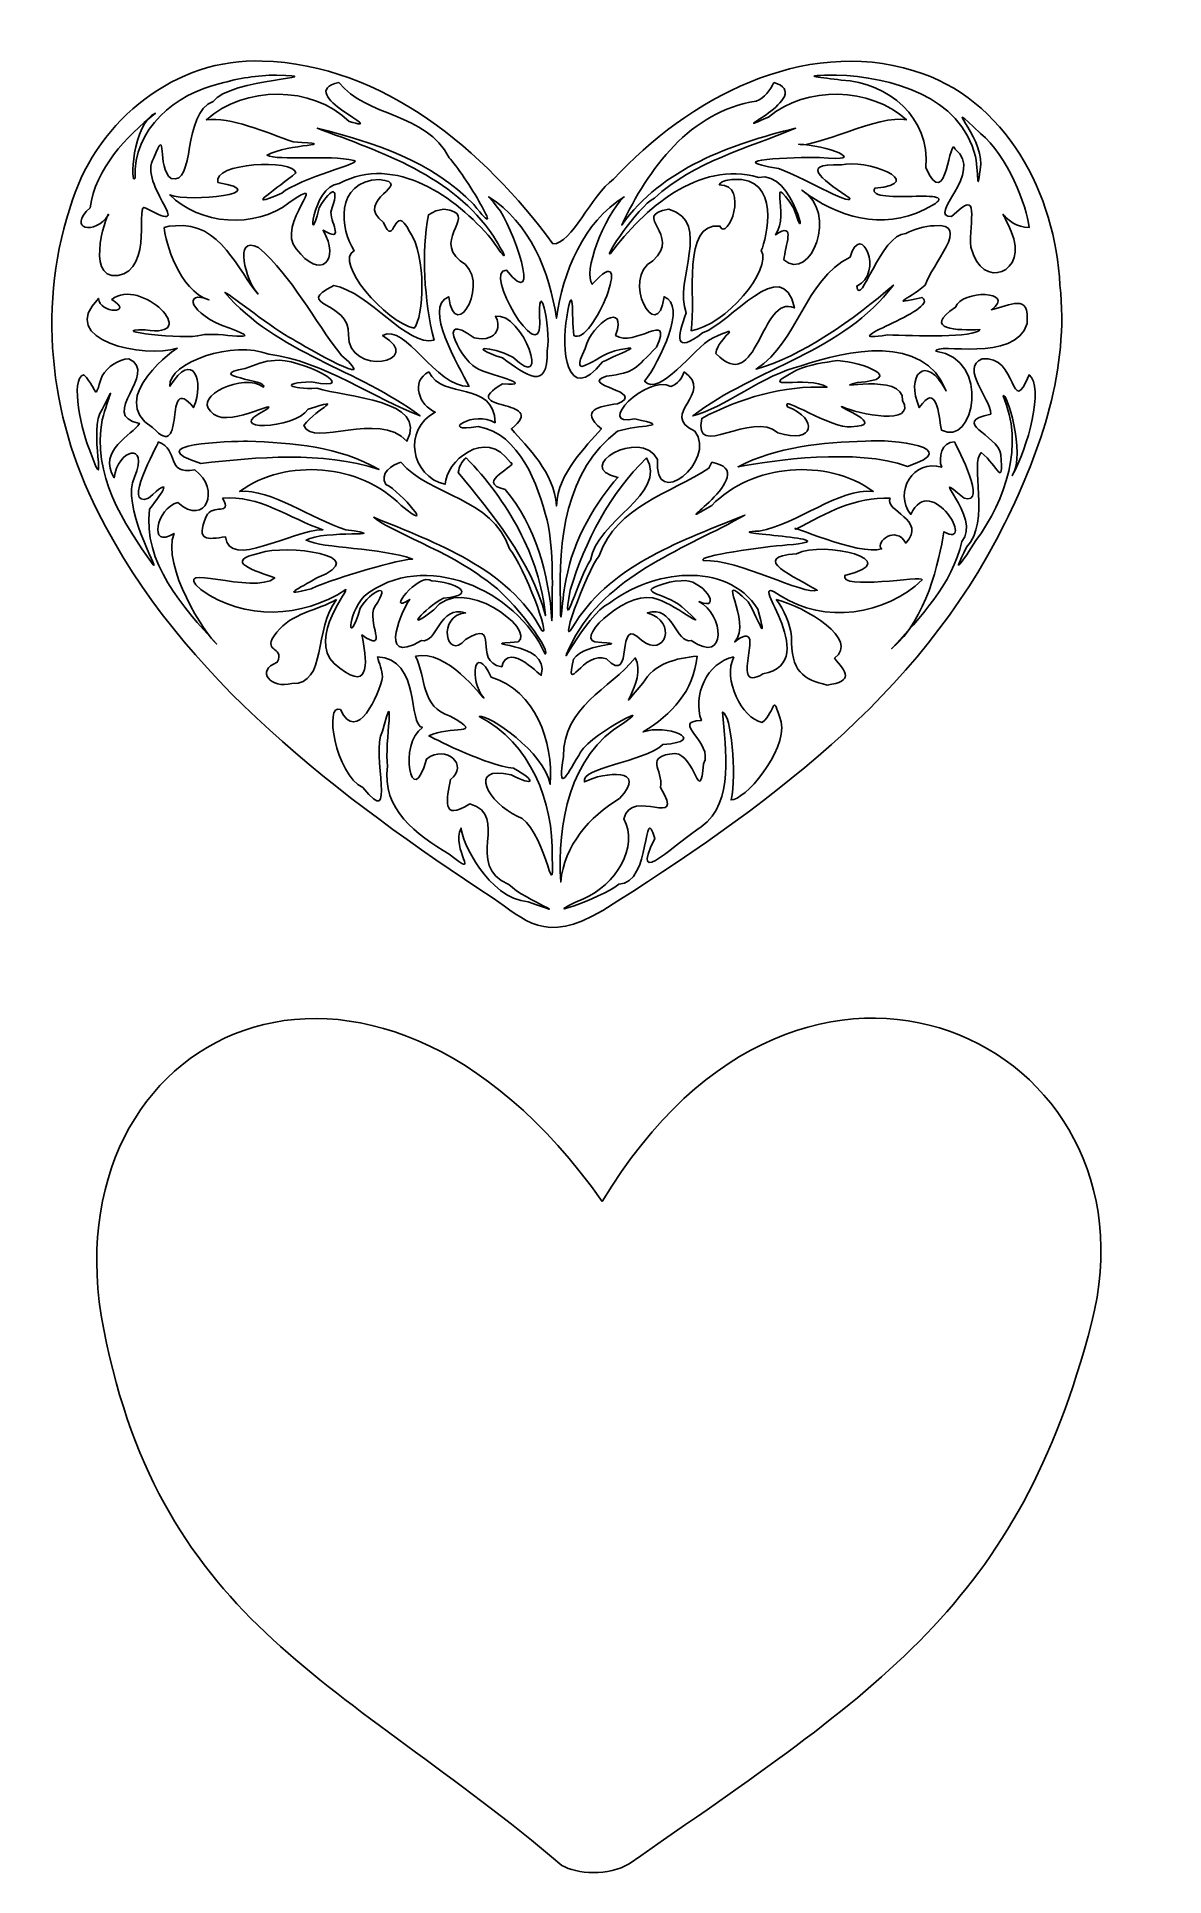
# Model space of a CAD drawing. Header units: centimetres. Extents: x -7.3 to 7.8, y -11.1 to 13.5.
import ezdxf

# ---------------------------------------------------------------- set-up
doc = ezdxf.new("R2010")
doc.units = ezdxf.units.CM
doc.header["$MEASUREMENT"] = 0
doc.layers.add('Layer 1', color=7, linetype='Continuous')

msp = doc.modelspace()

# ---------------------------------------------------------------- linework, layer by layer
at = {"layer": 'Layer 1', "color": 1}
for points, knots in [([(-4.28467, 13.19799), (-5.43751, 13.24821), (-6.48268, 12.41266), (-6.82799, 11.33579), (-6.82799, 11.33579), (-7.30831, 9.97443), (-7.14768, 8.44084), (-6.49268, 7.16488), (-6.49268, 7.16488), (-5.37911, 4.91555), (-3.23231, 3.31889), (-1.1876, 1.972), (-1.1876, 1.972), (-0.76915, 1.6971), (-0.50528, 1.34056), (0.28165, 1.81014), (0.28165, 1.81014), (2.4242, 3.15911), (4.51791, 4.66219), (5.67195, 7.00061), (5.67195, 7.00061), (6.16018, 7.9883), (6.53451, 9.07476), (6.41115, 10.19268), (6.41115, 10.19268), (6.35326, 11.40764), (5.6848, 12.70223), (4.45096, 13.06944), (4.45096, 13.06944), (2.96094, 13.524), (1.42016, 12.69174), (0.4252, 11.61482), (0.4252, 11.61482), (0.12364, 11.39902), (-0.13905, 10.74248), (-0.38665, 10.74716), (-0.38665, 10.74716), (-1.30973, 11.99724), (-2.65436, 13.15434), (-4.28467, 13.19799)], [0, 0, 0, 0, 0.09090909, 0.09090909, 0.09090909, 0.09090909, 0.18181818, 0.18181818, 0.18181818, 0.18181818, 0.27272727, 0.27272727, 0.27272727, 0.27272727, 0.36363636, 0.36363636, 0.36363636, 0.36363636, 0.45454545, 0.45454545, 0.45454545, 0.45454545, 0.54545455, 0.54545455, 0.54545455, 0.54545455, 0.63636364, 0.63636364, 0.63636364, 0.63636364, 0.72727273, 0.72727273, 0.72727273, 0.72727273, 0.81818182, 0.81818182, 0.81818182, 0.81818182, 1, 1, 1, 1]), ([(-4.09533, 13.0103), (-3.27576, 12.98838), (-4.73227, 12.96108), (-4.94284, 12.65789), (-4.94284, 12.65789), (-5.36826, 12.49778), (-5.17321, 11.52396), (-5.50643, 11.62466), (-5.50643, 11.62466), (-5.70765, 11.76829), (-5.55094, 12.3631), (-5.7396, 11.90153), (-5.7396, 11.90153), (-5.96585, 11.53594), (-5.12561, 10.84179), (-5.84797, 11.22592), (-5.84797, 11.22592), (-5.99822, 11.34526), (-5.73191, 10.39934), (-6.22326, 10.32172), (-6.22326, 10.32172), (-6.69385, 10.27174), (-6.33392, 11.253), (-6.34635, 11.13516), (-6.34635, 11.13516), (-6.53032, 10.85453), (-6.91085, 10.94616), (-6.59465, 11.23015), (-6.59465, 11.23015), (-6.51656, 11.75949), (-6.11965, 12.17753), (-5.71755, 12.49933), (-5.71755, 12.49933), (-6.02678, 12.36736), (-6.06066, 11.50102), (-5.99078, 11.62749), (-5.99078, 11.62749), (-6.02291, 12.28673), (-5.44505, 12.76318), (-4.84782, 12.89641), (-4.84782, 12.89641), (-4.60398, 12.96946), (-4.34985, 13.00776), (-4.09533, 13.0103)], [0, 0, 0, 0, 0.08333333, 0.08333333, 0.08333333, 0.08333333, 0.16666667, 0.16666667, 0.16666667, 0.16666667, 0.25, 0.25, 0.25, 0.25, 0.33333333, 0.33333333, 0.33333333, 0.33333333, 0.41666667, 0.41666667, 0.41666667, 0.41666667, 0.5, 0.5, 0.5, 0.5, 0.58333333, 0.58333333, 0.58333333, 0.58333333, 0.66666667, 0.66666667, 0.66666667, 0.66666667, 0.75, 0.75, 0.75, 0.75, 0.83333333, 0.83333333, 0.83333333, 0.83333333, 1, 1, 1, 1]), ([(-3.25776, 12.91274), (-2.89259, 12.44094), (-2.08385, 12.51278), (-1.77929, 11.9021), (-1.77929, 11.9021), (-1.58371, 11.7049), (-0.95839, 10.64986), (-1.44853, 11.27313), (-1.44853, 11.27313), (-2.0011, 11.85549), (-2.79244, 12.10318), (-3.54797, 12.29841), (-3.54797, 12.29841), (-2.68199, 11.9727), (-1.7259, 11.66195), (-1.18509, 10.84993), (-1.18509, 10.84993), (-0.99559, 10.54742), (-0.9834, 10.47452), (-1.21029, 10.81076), (-1.21029, 10.81076), (-1.69462, 11.37465), (-2.49253, 11.95683), (-3.25527, 11.55757), (-3.25527, 11.55757), (-3.63064, 11.52207), (-3.68101, 10.57394), (-3.52204, 11.23025), (-3.52204, 11.23025), (-3.34546, 11.53065), (-3.23771, 11.52001), (-3.36733, 11.17339), (-3.36733, 11.17339), (-3.35533, 10.99548), (-3.18032, 10.76937), (-3.47025, 10.92919), (-3.47025, 10.92919), (-3.22802, 10.525), (-3.51018, 10.2508), (-3.82918, 10.68075), (-3.82918, 10.68075), (-4.12125, 10.99577), (-3.32338, 11.72005), (-3.92705, 11.29796), (-3.92705, 11.29796), (-4.38009, 10.94809), (-5.12879, 11.00071), (-5.52491, 11.40461), (-5.52491, 11.40461), (-5.25495, 11.29694), (-4.0948, 11.42949), (-4.88041, 11.57129), (-4.88041, 11.57129), (-4.96186, 11.83283), (-3.86282, 11.89284), (-3.83373, 11.69845), (-3.83373, 11.69845), (-4.04946, 11.50963), (-4.59558, 11.17427), (-4.02308, 11.42803), (-4.02308, 11.42803), (-3.78685, 11.62622), (-2.8949, 11.8478), (-3.05643, 11.86324), (-3.05643, 11.86324), (-3.38888, 11.94894), (-4.07038, 11.8558), (-4.2202, 11.93716), (-4.2202, 11.93716), (-3.94847, 12.0914), (-3.1735, 12.0737), (-3.86876, 12.11488), (-3.86876, 12.11488), (-4.23458, 12.24118), (-4.71991, 12.45634), (-5.03431, 12.41141), (-5.03431, 12.41141), (-4.52607, 12.86507), (-3.61521, 12.87919), (-3.12133, 12.38605), (-3.12133, 12.38605), (-2.52747, 12.22465), (-3.89408, 12.76406), (-3.25776, 12.91274)], [0, 0, 0, 0, 0.04545455, 0.04545455, 0.04545455, 0.04545455, 0.09090909, 0.09090909, 0.09090909, 0.09090909, 0.13636364, 0.13636364, 0.13636364, 0.13636364, 0.18181818, 0.18181818, 0.18181818, 0.18181818, 0.22727273, 0.22727273, 0.22727273, 0.22727273, 0.27272727, 0.27272727, 0.27272727, 0.27272727, 0.31818182, 0.31818182, 0.31818182, 0.31818182, 0.36363636, 0.36363636, 0.36363636, 0.36363636, 0.40909091, 0.40909091, 0.40909091, 0.40909091, 0.45454545, 0.45454545, 0.45454545, 0.45454545, 0.5, 0.5, 0.5, 0.5, 0.54545455, 0.54545455, 0.54545455, 0.54545455, 0.59090909, 0.59090909, 0.59090909, 0.59090909, 0.63636364, 0.63636364, 0.63636364, 0.63636364, 0.68181818, 0.68181818, 0.68181818, 0.68181818, 0.72727273, 0.72727273, 0.72727273, 0.72727273, 0.77272727, 0.77272727, 0.77272727, 0.77272727, 0.81818182, 0.81818182, 0.81818182, 0.81818182, 0.86363636, 0.86363636, 0.86363636, 0.86363636, 0.90909091, 0.90909091, 0.90909091, 0.90909091, 1, 1, 1, 1]), ([(2.57548, 12.91274), (3.16168, 12.73929), (1.81967, 12.14766), (2.50113, 12.44751), (2.50113, 12.44751), (3.01126, 12.8716), (3.86325, 12.84983), (4.35204, 12.41142), (4.35204, 12.41142), (3.99367, 12.48701), (3.10064, 12.01956), (2.90632, 12.08215), (2.90632, 12.08215), (3.25235, 12.08164), (3.91686, 11.83161), (3.1882, 11.90694), (3.1882, 11.90694), (2.85275, 11.90529), (1.81842, 11.88799), (2.63681, 11.75685), (2.63681, 11.75685), (2.91312, 11.67005), (3.60381, 11.25331), (3.59569, 11.35787), (3.59569, 11.35787), (3.3067, 11.55507), (2.85331, 11.83967), (3.48041, 11.80489), (3.48041, 11.80489), (3.78613, 11.90083), (4.66686, 11.56383), (3.92829, 11.49277), (3.92829, 11.49277), (3.79613, 11.23962), (5.31179, 11.55444), (4.59373, 11.2071), (4.59373, 11.2071), (4.03187, 10.92702), (3.42136, 11.10471), (2.95086, 11.46745), (2.95086, 11.46745), (3.44814, 11.17362), (3.06698, 10.22365), (2.71058, 10.53279), (2.71058, 10.53279), (2.71988, 10.70903), (2.88284, 11.06296), (2.59615, 10.86966), (2.59615, 10.86966), (2.80193, 11.14988), (2.46927, 11.77079), (2.83935, 11.23025), (2.83935, 11.23025), (3.06307, 10.53862), (2.84504, 11.75268), (2.36949, 11.63882), (2.36949, 11.63882), (1.55981, 11.86902), (0.8355, 11.21626), (0.38572, 10.6198), (0.38572, 10.6198), (0.28378, 10.53676), (0.74373, 11.24065), (0.9731, 11.36183), (0.9731, 11.36183), (1.50464, 11.85157), (2.21755, 12.02719), (2.86569, 12.29841), (2.86569, 12.29841), (1.99743, 12.08145), (1.0751, 11.7621), (0.53488, 10.99947), (0.53488, 10.99947), (0.889, 11.75296), (1.45409, 12.52659), (2.33653, 12.66138), (2.33653, 12.66138), (2.45175, 12.70249), (2.52605, 12.80656), (2.57548, 12.91274)], [0, 0, 0, 0, 0.04761905, 0.04761905, 0.04761905, 0.04761905, 0.0952381, 0.0952381, 0.0952381, 0.0952381, 0.14285714, 0.14285714, 0.14285714, 0.14285714, 0.19047619, 0.19047619, 0.19047619, 0.19047619, 0.23809524, 0.23809524, 0.23809524, 0.23809524, 0.28571429, 0.28571429, 0.28571429, 0.28571429, 0.33333333, 0.33333333, 0.33333333, 0.33333333, 0.38095238, 0.38095238, 0.38095238, 0.38095238, 0.42857143, 0.42857143, 0.42857143, 0.42857143, 0.47619048, 0.47619048, 0.47619048, 0.47619048, 0.52380952, 0.52380952, 0.52380952, 0.52380952, 0.57142857, 0.57142857, 0.57142857, 0.57142857, 0.61904762, 0.61904762, 0.61904762, 0.61904762, 0.66666667, 0.66666667, 0.66666667, 0.66666667, 0.71428571, 0.71428571, 0.71428571, 0.71428571, 0.76190476, 0.76190476, 0.76190476, 0.76190476, 0.80952381, 0.80952381, 0.80952381, 0.80952381, 0.85714286, 0.85714286, 0.85714286, 0.85714286, 0.9047619, 0.9047619, 0.9047619, 0.9047619, 1, 1, 1, 1]), ([(3.41305, 13.0103), (4.14577, 12.98542), (5.08036, 12.72676), (5.27919, 11.91887), (5.27919, 11.91887), (5.32662, 11.64962), (5.29236, 11.37429), (5.34889, 11.81492), (5.34889, 11.81492), (5.37905, 12.18336), (4.77659, 12.76667), (5.34515, 12.22893), (5.34515, 12.22893), (5.70551, 11.9333), (5.96743, 11.25321), (5.99905, 10.96881), (5.99905, 10.96881), (5.65448, 10.96215), (5.53928, 11.40369), (5.7586, 10.91529), (5.7586, 10.91529), (6.00056, 10.35887), (5.35733, 10.10568), (5.21801, 10.70181), (5.21801, 10.70181), (5.18078, 11.04422), (5.36501, 11.52175), (4.9588, 11.11205), (4.9588, 11.11205), (4.607, 11.11435), (5.40952, 11.70105), (5.00392, 12.01667), (5.00392, 12.01667), (4.92904, 12.2442), (4.88985, 11.12467), (4.61456, 11.77144), (4.61456, 11.77144), (4.67285, 12.43252), (4.11765, 12.91477), (3.47774, 12.94329), (3.47774, 12.94329), (3.22714, 12.97867), (2.88947, 13.0006), (3.32498, 13.00989), (3.32498, 13.00989), (3.32498, 13.00989), (3.41305, 13.0103), (3.41305, 13.0103)], [0, 0, 0, 0, 0.07692308, 0.07692308, 0.07692308, 0.07692308, 0.15384615, 0.15384615, 0.15384615, 0.15384615, 0.23076923, 0.23076923, 0.23076923, 0.23076923, 0.30769231, 0.30769231, 0.30769231, 0.30769231, 0.38461538, 0.38461538, 0.38461538, 0.38461538, 0.46153846, 0.46153846, 0.46153846, 0.46153846, 0.53846154, 0.53846154, 0.53846154, 0.53846154, 0.61538462, 0.61538462, 0.61538462, 0.61538462, 0.69230769, 0.69230769, 0.69230769, 0.69230769, 0.76923077, 0.76923077, 0.76923077, 0.76923077, 0.84615385, 0.84615385, 0.84615385, 0.84615385, 1, 1, 1, 1]), ([(-2.71784, 11.61132), (-2.22121, 11.55052), (-3.08125, 11.34451), (-2.65912, 11.03557), (-2.65912, 11.03557), (-2.50997, 10.65317), (-2.52205, 11.34184), (-2.3114, 10.9148), (-2.3114, 10.9148), (-2.07749, 10.57942), (-2.12007, 9.76264), (-2.25036, 9.61481), (-2.25036, 9.61481), (-2.62816, 9.69833), (-3.33588, 10.51005), (-3.05076, 10.65561), (-3.05076, 10.65561), (-3.24532, 10.92847), (-3.3122, 11.591), (-2.71784, 11.61132)], [0, 0, 0, 0, 0.16666667, 0.16666667, 0.16666667, 0.16666667, 0.33333333, 0.33333333, 0.33333333, 0.33333333, 0.5, 0.5, 0.5, 0.5, 0.66666667, 0.66666667, 0.66666667, 0.66666667, 1, 1, 1, 1]), ([(2.03556, 11.61132), (2.67192, 11.65203), (2.48136, 10.8137), (2.40529, 10.65838), (2.40529, 10.65838), (2.56212, 10.40409), (1.91865, 9.64938), (1.46506, 9.58229), (1.46506, 9.58229), (1.53484, 10.01712), (1.33132, 11.03618), (1.85037, 10.98654), (1.85037, 10.98654), (1.95458, 10.75971), (2.25267, 11.54584), (1.84326, 11.53899), (1.84326, 11.53899), (1.87967, 11.60615), (1.97125, 11.60476), (2.03556, 11.61132)], [0, 0, 0, 0, 0.16666667, 0.16666667, 0.16666667, 0.16666667, 0.33333333, 0.33333333, 0.33333333, 0.33333333, 0.5, 0.5, 0.5, 0.5, 0.66666667, 0.66666667, 0.66666667, 0.66666667, 1, 1, 1, 1]), ([(-1.2494, 11.37981), (-0.70313, 11.03415), (-0.42635, 10.37078), (-0.34155, 9.74931), (-0.34155, 9.74931), (-0.2567, 10.37096), (0.02071, 11.03418), (0.56713, 11.37981), (0.56713, 11.37981), (0.29377, 11.11354), (0.01124, 10.35677), (0.13944, 10.20528), (0.13944, 10.20528), (0.74251, 10.87897), (0.13701, 9.35283), (-0.10814, 9.52023), (-0.10814, 9.52023), (-0.13523, 9.78242), (-0.10817, 10.30119), (-0.20314, 9.76488), (-0.20314, 9.76488), (-0.28325, 9.35449), (-0.20317, 8.56025), (0.27818, 9.16354), (0.27818, 9.16354), (0.48769, 9.27485), (0.91462, 9.42067), (0.44231, 9.31095), (0.44231, 9.31095), (0.18923, 9.25076), (-0.19106, 8.85988), (0.0448, 9.34427), (0.0448, 9.34427), (0.13592, 9.70171), (0.61936, 9.98353), (0.45236, 9.52053), (0.45236, 9.52053), (0.69964, 9.34027), (1.22839, 9.87616), (1.00236, 9.36354), (1.00236, 9.36354), (0.70884, 9.07102), (0.72299, 9.02285), (0.33179, 8.97363), (0.33179, 8.97363), (-0.06155, 8.84825), (0.8897, 8.77114), (0.4767, 8.60298), (0.4767, 8.60298), (0.23547, 8.56947), (-0.04001, 8.52228), (0.26171, 8.26751), (0.26171, 8.26751), (0.04962, 8.01318), (-0.31259, 7.69637), (-0.34155, 7.23329), (-0.34155, 7.23329), (-0.37041, 7.69619), (-0.73182, 8.01331), (-0.94399, 8.26751), (-0.94399, 8.26751), (-0.41429, 8.69269), (-1.71754, 8.48742), (-1.06408, 8.86961), (-1.06408, 8.86961), (-0.55555, 8.83365), (-1.31808, 9.02165), (-1.37497, 9.0617), (-1.37497, 9.0617), (-1.59159, 9.13472), (-2.00054, 9.89222), (-1.44351, 9.4873), (-1.44351, 9.4873), (-1.10196, 9.41781), (-1.08854, 9.68016), (-1.15908, 9.77621), (-1.15908, 9.77621), (-0.78661, 9.83655), (-0.40153, 8.71956), (-0.92532, 9.22926), (-0.92532, 9.22926), (-1.22874, 9.38287), (-1.57422, 9.38216), (-1.06534, 9.21905), (-1.06534, 9.21905), (-0.74154, 8.98513), (-0.45648, 8.75558), (-0.46362, 9.31429), (-0.46362, 9.31429), (-0.40797, 9.63724), (-0.59684, 10.40332), (-0.56317, 9.67549), (-0.56317, 9.67549), (-0.55596, 9.09178), (-1.33857, 10.39684), (-1.01171, 10.39532), (-1.01171, 10.39532), (-0.51319, 9.78916), (-0.93457, 11.02025), (-1.1306, 11.23611), (-1.1306, 11.23611), (-1.1306, 11.23611), (-1.18804, 11.31198), (-1.18804, 11.31198), (-1.18804, 11.31198), (-1.18804, 11.31198), (-1.2494, 11.37981), (-1.2494, 11.37981), (-1.2494, 11.37981), (-1.2494, 11.37981), (-1.2494, 11.37981), (-1.2494, 11.37981)], [0, 0, 0, 0, 0.03448276, 0.03448276, 0.03448276, 0.03448276, 0.06896552, 0.06896552, 0.06896552, 0.06896552, 0.10344828, 0.10344828, 0.10344828, 0.10344828, 0.13793103, 0.13793103, 0.13793103, 0.13793103, 0.17241379, 0.17241379, 0.17241379, 0.17241379, 0.20689655, 0.20689655, 0.20689655, 0.20689655, 0.24137931, 0.24137931, 0.24137931, 0.24137931, 0.27586207, 0.27586207, 0.27586207, 0.27586207, 0.31034483, 0.31034483, 0.31034483, 0.31034483, 0.34482759, 0.34482759, 0.34482759, 0.34482759, 0.37931034, 0.37931034, 0.37931034, 0.37931034, 0.4137931, 0.4137931, 0.4137931, 0.4137931, 0.44827586, 0.44827586, 0.44827586, 0.44827586, 0.48275862, 0.48275862, 0.48275862, 0.48275862, 0.51724138, 0.51724138, 0.51724138, 0.51724138, 0.55172414, 0.55172414, 0.55172414, 0.55172414, 0.5862069, 0.5862069, 0.5862069, 0.5862069, 0.62068966, 0.62068966, 0.62068966, 0.62068966, 0.65517241, 0.65517241, 0.65517241, 0.65517241, 0.68965517, 0.68965517, 0.68965517, 0.68965517, 0.72413793, 0.72413793, 0.72413793, 0.72413793, 0.75862069, 0.75862069, 0.75862069, 0.75862069, 0.79310345, 0.79310345, 0.79310345, 0.79310345, 0.82758621, 0.82758621, 0.82758621, 0.82758621, 0.86206897, 0.86206897, 0.86206897, 0.86206897, 0.89655172, 0.89655172, 0.89655172, 0.89655172, 0.93103448, 0.93103448, 0.93103448, 0.93103448, 1, 1, 1, 1]), ([(-1.8505, 11.21196), (-1.35234, 11.15487), (-2.00774, 10.82851), (-1.63276, 10.52011), (-1.63276, 10.52011), (-1.19178, 10.28977), (-1.69913, 9.36371), (-1.78501, 10.03747), (-1.78501, 10.03747), (-2.13766, 9.90257), (-1.64594, 9.1137), (-1.51182, 8.83541), (-1.51182, 8.83541), (-1.97864, 8.82835), (-2.35141, 9.68954), (-2.67249, 9.5182), (-2.67249, 9.5182), (-2.07614, 9.16153), (-3.1415, 8.95502), (-3.12743, 9.5288), (-3.12743, 9.5288), (-3.10252, 9.98685), (-3.89077, 9.90868), (-3.32479, 10.18833), (-3.32479, 10.18833), (-2.84712, 10.10319), (-2.34252, 9.36046), (-1.98177, 9.45668), (-1.98177, 9.45668), (-2.11481, 9.99827), (-2.15401, 10.62676), (-2.05535, 11.13661), (-2.05535, 11.13661), (-2.05535, 11.13661), (-1.9589, 11.19138), (-1.9589, 11.19138), (-1.9589, 11.19138), (-1.9589, 11.19138), (-1.8505, 11.21196), (-1.8505, 11.21196), (-1.8505, 11.21196), (-1.8505, 11.21196), (-1.8505, 11.21196), (-1.8505, 11.21196)], [0, 0, 0, 0, 0.08333333, 0.08333333, 0.08333333, 0.08333333, 0.16666667, 0.16666667, 0.16666667, 0.16666667, 0.25, 0.25, 0.25, 0.25, 0.33333333, 0.33333333, 0.33333333, 0.33333333, 0.41666667, 0.41666667, 0.41666667, 0.41666667, 0.5, 0.5, 0.5, 0.5, 0.58333333, 0.58333333, 0.58333333, 0.58333333, 0.66666667, 0.66666667, 0.66666667, 0.66666667, 0.75, 0.75, 0.75, 0.75, 0.83333333, 0.83333333, 0.83333333, 0.83333333, 1, 1, 1, 1]), ([(1.16823, 11.21196), (1.7573, 11.03395), (1.22599, 10.26507), (1.40078, 9.82118), (1.40078, 9.82118), (1.26829, 9.48893), (1.24336, 9.26307), (1.61959, 9.55455), (1.61959, 9.55455), (1.98381, 9.67215), (2.69547, 10.63802), (2.84999, 9.88905), (2.84999, 9.88905), (2.39274, 10.08817), (2.3632, 8.68267), (1.79812, 9.27853), (1.79812, 9.27853), (1.82204, 9.50332), (2.22345, 9.68838), (1.75013, 9.48457), (1.75013, 9.48457), (1.49479, 9.34051), (1.04006, 8.68967), (0.84081, 8.9043), (0.84081, 8.9043), (1.04438, 9.16516), (1.41874, 9.93719), (1.10268, 10.03747), (1.10268, 10.03747), (1.01694, 9.3637), (0.50956, 10.28976), (0.95049, 10.52011), (0.95049, 10.52011), (1.35493, 10.87437), (0.63841, 11.12721), (1.16823, 11.21196)], [0, 0, 0, 0, 0.1, 0.1, 0.1, 0.1, 0.2, 0.2, 0.2, 0.2, 0.3, 0.3, 0.3, 0.3, 0.4, 0.4, 0.4, 0.4, 0.5, 0.5, 0.5, 0.5, 0.6, 0.6, 0.6, 0.6, 0.7, 0.7, 0.7, 0.7, 0.8, 0.8, 0.8, 0.8, 1, 1, 1, 1]), ([(-5.44884, 10.9912), (-4.85567, 11.05527), (-4.59221, 10.36305), (-4.34176, 10.07339), (-4.34176, 10.07339), (-4.50778, 10.25523), (-4.67496, 10.87243), (-4.33764, 10.69904), (-4.33764, 10.69904), (-3.87252, 10.29942), (-3.6073, 9.73788), (-3.21822, 9.24748), (-3.21822, 9.24748), (-2.65436, 8.7559), (-3.70674, 9.36841), (-3.8747, 9.4675), (-3.8747, 9.4675), (-4.14582, 9.60696), (-4.68335, 10.05069), (-4.78535, 10.09596), (-4.78535, 10.09596), (-4.10075, 9.28044), (-2.99081, 9.06375), (-2.16883, 8.44128), (-2.16883, 8.44128), (-2.74901, 8.6495), (-3.47006, 9.18298), (-4.19799, 9.26611), (-4.19799, 9.26611), (-4.65626, 9.4622), (-5.55638, 9.15368), (-5.52304, 8.83757), (-5.52304, 8.83757), (-5.21779, 9.33951), (-5.05129, 8.90119), (-5.20741, 8.5529), (-5.20741, 8.5529), (-5.62775, 9.06543), (-5.28669, 7.7791), (-5.75533, 8.28509), (-5.75533, 8.28509), (-6.4035, 8.68034), (-5.39846, 9.37467), (-5.42587, 9.34821), (-5.42587, 9.34821), (-5.8555, 9.20344), (-7.05677, 9.45089), (-6.47988, 10.01555), (-6.47988, 10.01555), (-6.47047, 9.80246), (-5.9867, 9.81151), (-6.30377, 10.00067), (-6.30377, 10.00067), (-5.92258, 10.31916), (-5.06917, 9.46326), (-5.8568, 9.5956), (-5.8568, 9.5956), (-6.4199, 9.59407), (-5.31512, 9.45313), (-5.10332, 9.523), (-5.10332, 9.523), (-4.89225, 9.57357), (-4.17287, 9.40897), (-4.71948, 9.61755), (-4.71948, 9.61755), (-5.29295, 9.80506), (-5.33632, 10.142), (-4.99983, 9.99487), (-4.99983, 9.99487), (-5.39884, 10.12133), (-5.58625, 10.77704), (-5.60031, 10.96465), (-5.60031, 10.96465), (-5.60031, 10.96465), (-5.53135, 10.98314), (-5.53135, 10.98314), (-5.53135, 10.98314), (-5.53135, 10.98314), (-5.44884, 10.9912), (-5.44884, 10.9912), (-5.44884, 10.9912), (-5.44884, 10.9912), (-5.44884, 10.9912), (-5.44884, 10.9912)], [0, 0, 0, 0, 0.04545455, 0.04545455, 0.04545455, 0.04545455, 0.09090909, 0.09090909, 0.09090909, 0.09090909, 0.13636364, 0.13636364, 0.13636364, 0.13636364, 0.18181818, 0.18181818, 0.18181818, 0.18181818, 0.22727273, 0.22727273, 0.22727273, 0.22727273, 0.27272727, 0.27272727, 0.27272727, 0.27272727, 0.31818182, 0.31818182, 0.31818182, 0.31818182, 0.36363636, 0.36363636, 0.36363636, 0.36363636, 0.40909091, 0.40909091, 0.40909091, 0.40909091, 0.45454545, 0.45454545, 0.45454545, 0.45454545, 0.5, 0.5, 0.5, 0.5, 0.54545455, 0.54545455, 0.54545455, 0.54545455, 0.59090909, 0.59090909, 0.59090909, 0.59090909, 0.63636364, 0.63636364, 0.63636364, 0.63636364, 0.68181818, 0.68181818, 0.68181818, 0.68181818, 0.72727273, 0.72727273, 0.72727273, 0.72727273, 0.77272727, 0.77272727, 0.77272727, 0.77272727, 0.81818182, 0.81818182, 0.81818182, 0.81818182, 0.86363636, 0.86363636, 0.86363636, 0.86363636, 0.90909091, 0.90909091, 0.90909091, 0.90909091, 1, 1, 1, 1]), ([(4.72605, 10.9912), (5.2409, 11.03759), (4.67815, 10.45824), (4.60476, 10.19466), (4.60476, 10.19466), (4.36107, 9.98506), (4.09586, 9.92531), (4.5628, 10.02891), (4.5628, 10.02891), (4.82562, 9.858), (3.28358, 9.39732), (4.09832, 9.52617), (4.09832, 9.52617), (4.45516, 9.5176), (5.267, 9.48418), (5.33863, 9.59718), (5.33863, 9.59718), (5.03893, 9.58791), (4.55269, 9.59088), (5.01044, 9.89673), (5.01044, 9.89673), (5.09188, 10.14088), (5.83394, 10.11615), (5.49251, 9.86424), (5.49251, 9.86424), (5.73742, 9.91421), (6.01102, 10.10173), (5.96923, 9.67907), (5.96923, 9.67907), (5.81083, 9.14114), (4.74614, 9.43382), (4.74674, 9.30664), (4.74674, 9.30664), (5.49218, 9.21368), (5.26347, 8.00728), (4.821, 8.25128), (4.821, 8.25128), (4.78224, 8.47257), (4.75669, 8.89394), (4.52513, 8.5529), (4.52513, 8.5529), (4.33168, 8.98032), (4.61254, 9.29676), (4.88314, 8.77614), (4.88314, 8.77614), (4.58928, 9.55126), (3.55211, 9.31648), (2.94112, 9.11266), (2.94112, 9.11266), (2.43031, 8.99214), (1.90293, 8.54196), (1.48655, 8.44128), (1.48655, 8.44128), (2.33723, 9.0869), (3.51461, 9.29931), (4.17703, 10.19497), (4.17703, 10.19497), (3.65159, 9.73374), (2.92976, 9.22581), (2.3357, 9.06884), (2.3357, 9.06884), (2.92055, 9.44879), (2.97033, 10.24937), (3.59695, 10.57041), (3.59695, 10.57041), (3.74151, 11.07323), (4.05835, 10.35163), (3.68635, 10.18006), (3.68635, 10.18006), (3.73535, 9.87352), (4.00167, 10.87575), (4.3431, 10.88482), (4.3431, 10.88482), (4.46101, 10.94708), (4.59229, 10.98635), (4.72605, 10.9912)], [0, 0, 0, 0, 0.05, 0.05, 0.05, 0.05, 0.1, 0.1, 0.1, 0.1, 0.15, 0.15, 0.15, 0.15, 0.2, 0.2, 0.2, 0.2, 0.25, 0.25, 0.25, 0.25, 0.3, 0.3, 0.3, 0.3, 0.35, 0.35, 0.35, 0.35, 0.4, 0.4, 0.4, 0.4, 0.45, 0.45, 0.45, 0.45, 0.5, 0.5, 0.5, 0.5, 0.55, 0.55, 0.55, 0.55, 0.6, 0.6, 0.6, 0.6, 0.65, 0.65, 0.65, 0.65, 0.7, 0.7, 0.7, 0.7, 0.75, 0.75, 0.75, 0.75, 0.8, 0.8, 0.8, 0.8, 0.85, 0.85, 0.85, 0.85, 0.9, 0.9, 0.9, 0.9, 1, 1, 1, 1]), ([(-6.07226, 9.20692), (-5.66082, 9.00591), (-6.50211, 8.44722), (-5.93176, 8.33875), (-5.93176, 8.33875), (-6.02472, 8.18481), (-6.50112, 7.98092), (-6.26905, 7.61032), (-6.26905, 7.61032), (-6.23037, 7.98548), (-5.79456, 8.11371), (-5.99768, 7.61708), (-5.99768, 7.61708), (-6.18785, 7.26306), (-5.6611, 6.34281), (-5.74632, 6.44156), (-5.74632, 6.44156), (-6.15122, 7.0085), (-6.57015, 7.6548), (-6.42995, 8.38863), (-6.42995, 8.38863), (-6.35595, 8.6914), (-6.22015, 8.94052), (-6.43285, 8.52817), (-6.43285, 8.52817), (-6.6289, 8.2823), (-6.33567, 7.27606), (-6.58486, 7.93914), (-6.58486, 7.93914), (-6.70652, 8.22274), (-6.86764, 8.93986), (-6.6794, 8.99299), (-6.6794, 8.99299), (-6.47016, 8.77855), (-6.55535, 8.61053), (-6.43257, 8.97593), (-6.43257, 8.97593), (-6.35494, 9.10033), (-6.222, 9.19816), (-6.07226, 9.20692)], [0, 0, 0, 0, 0.09090909, 0.09090909, 0.09090909, 0.09090909, 0.18181818, 0.18181818, 0.18181818, 0.18181818, 0.27272727, 0.27272727, 0.27272727, 0.27272727, 0.36363636, 0.36363636, 0.36363636, 0.36363636, 0.45454545, 0.45454545, 0.45454545, 0.45454545, 0.54545455, 0.54545455, 0.54545455, 0.54545455, 0.63636364, 0.63636364, 0.63636364, 0.63636364, 0.72727273, 0.72727273, 0.72727273, 0.72727273, 0.81818182, 0.81818182, 0.81818182, 0.81818182, 1, 1, 1, 1]), ([(-4.11517, 9.18129), (-3.82117, 9.23607), (-2.88083, 8.75686), (-3.62584, 8.89593), (-3.62584, 8.89593), (-4.05921, 8.88454), (-3.91806, 8.79538), (-3.55336, 8.81131), (-3.55336, 8.81131), (-3.16258, 8.68812), (-2.04957, 8.65944), (-2.34577, 8.10145), (-2.34577, 8.10145), (-2.72622, 8.51336), (-3.60321, 8.00972), (-3.72757, 8.31063), (-3.72757, 8.31063), (-3.54458, 8.55397), (-3.13781, 8.69614), (-3.66993, 8.52932), (-3.66993, 8.52932), (-3.85199, 8.25325), (-4.85522, 8.22655), (-4.23546, 8.51991), (-4.23546, 8.51991), (-4.02172, 8.69722), (-4.80489, 8.23319), (-4.97767, 8.50498), (-4.97767, 8.50498), (-5.20774, 8.70167), (-4.54247, 9.02217), (-4.26648, 8.82741), (-4.26648, 8.82741), (-4.193, 8.92641), (-5.08979, 8.96876), (-4.5131, 9.07631), (-4.5131, 9.07631), (-4.38388, 9.1218), (-4.25572, 9.18479), (-4.11517, 9.18129)], [0, 0, 0, 0, 0.09090909, 0.09090909, 0.09090909, 0.09090909, 0.18181818, 0.18181818, 0.18181818, 0.18181818, 0.27272727, 0.27272727, 0.27272727, 0.27272727, 0.36363636, 0.36363636, 0.36363636, 0.36363636, 0.45454545, 0.45454545, 0.45454545, 0.45454545, 0.54545455, 0.54545455, 0.54545455, 0.54545455, 0.63636364, 0.63636364, 0.63636364, 0.63636364, 0.72727273, 0.72727273, 0.72727273, 0.72727273, 0.81818182, 0.81818182, 0.81818182, 0.81818182, 1, 1, 1, 1]), ([(3.43289, 9.18129), (3.75739, 9.16185), (4.35886, 8.9355), (3.6945, 8.88738), (3.6945, 8.88738), (3.25664, 8.76945), (4.32711, 9.03773), (4.30099, 8.64671), (4.30099, 8.64671), (4.48787, 8.30209), (3.7142, 8.46449), (3.48575, 8.56431), (3.48575, 8.56431), (3.40618, 8.57191), (4.11419, 8.31097), (3.61331, 8.29506), (3.61331, 8.29506), (3.34649, 8.25832), (2.65072, 8.73995), (2.75853, 8.56302), (2.75853, 8.56302), (3.17842, 8.39954), (3.12222, 8.05535), (2.629, 8.21381), (2.629, 8.21381), (2.2803, 8.52638), (1.48793, 7.83117), (1.60807, 8.40693), (1.60807, 8.40693), (2.1212, 8.6808), (2.70294, 8.8502), (3.2882, 8.82493), (3.2882, 8.82493), (3.03416, 8.99752), (2.28174, 8.74186), (2.88035, 9.05436), (2.88035, 9.05436), (3.05633, 9.12554), (3.24491, 9.16069), (3.43289, 9.18129)], [0, 0, 0, 0, 0.09090909, 0.09090909, 0.09090909, 0.09090909, 0.18181818, 0.18181818, 0.18181818, 0.18181818, 0.27272727, 0.27272727, 0.27272727, 0.27272727, 0.36363636, 0.36363636, 0.36363636, 0.36363636, 0.45454545, 0.45454545, 0.45454545, 0.45454545, 0.54545455, 0.54545455, 0.54545455, 0.54545455, 0.63636364, 0.63636364, 0.63636364, 0.63636364, 0.72727273, 0.72727273, 0.72727273, 0.72727273, 0.81818182, 0.81818182, 0.81818182, 0.81818182, 1, 1, 1, 1]), ([(5.36601, 9.20692), (5.85098, 9.26196), (5.74603, 8.37443), (5.99716, 8.99299), (5.99716, 8.99299), (6.20764, 8.83101), (5.97373, 8.00171), (5.77032, 7.63926), (5.77032, 7.63926), (5.96306, 7.94069), (5.68019, 8.7987), (5.64805, 8.70741), (5.64805, 8.70741), (5.93335, 8.05384), (5.68636, 7.31562), (5.28438, 6.76987), (5.28438, 6.76987), (5.11242, 6.50224), (4.93016, 6.22825), (5.15904, 6.6805), (5.15904, 6.6805), (5.48401, 7.02013), (5.1993, 7.81879), (5.35608, 7.94787), (5.35608, 7.94787), (5.5821, 7.77156), (5.65122, 7.45482), (5.61965, 7.92242), (5.61965, 7.92242), (5.56653, 8.19742), (4.93294, 8.35085), (5.48259, 8.46443), (5.48259, 8.46443), (5.4825, 8.67581), (5.06889, 9.0752), (5.36601, 9.20692)], [0, 0, 0, 0, 0.1, 0.1, 0.1, 0.1, 0.2, 0.2, 0.2, 0.2, 0.3, 0.3, 0.3, 0.3, 0.4, 0.4, 0.4, 0.4, 0.5, 0.5, 0.5, 0.5, 0.6, 0.6, 0.6, 0.6, 0.7, 0.7, 0.7, 0.7, 0.8, 0.8, 0.8, 0.8, 1, 1, 1, 1]), ([(-2.05225, 9.0308), (-1.87657, 8.65325), (-1.17002, 8.9199), (-1.16341, 8.34785), (-1.16341, 8.34785), (-1.43059, 8.52818), (-1.94966, 8.19977), (-1.38949, 8.29983), (-1.38949, 8.29983), (-0.82334, 8.19352), (-0.59629, 7.52767), (-0.46487, 7.04032), (-0.46487, 7.04032), (-0.36886, 6.59757), (-0.4006, 6.14223), (-0.40026, 5.69292), (-0.40026, 5.69292), (-0.44071, 6.31723), (-0.62278, 6.97233), (-1.02894, 7.45463), (-1.02894, 7.45463), (-1.4674, 7.54752), (-0.81706, 7.78826), (-0.95782, 7.81345), (-0.95782, 7.81345), (-1.29605, 8.30054), (-1.82875, 7.81577), (-1.83094, 7.52342), (-1.83094, 7.52342), (-2.29609, 7.62474), (-2.40336, 8.26363), (-1.96543, 8.49006), (-1.96543, 8.49006), (-2.1774, 8.57701), (-2.3037, 8.90492), (-2.05225, 9.0308)], [0, 0, 0, 0, 0.1, 0.1, 0.1, 0.1, 0.2, 0.2, 0.2, 0.2, 0.3, 0.3, 0.3, 0.3, 0.4, 0.4, 0.4, 0.4, 0.5, 0.5, 0.5, 0.5, 0.6, 0.6, 0.6, 0.6, 0.7, 0.7, 0.7, 0.7, 0.8, 0.8, 0.8, 0.8, 1, 1, 1, 1]), ([(1.36997, 9.0308), (1.79443, 8.74298), (1.01856, 8.46696), (1.51391, 8.23533), (1.51391, 8.23533), (1.81984, 7.83711), (0.9501, 7.14312), (1.0167, 7.85671), (1.0167, 7.85671), (0.78629, 8.28929), (-0.13859, 7.74076), (0.48344, 7.6157), (0.48344, 7.6157), (0.20827, 7.31737), (-0.12523, 6.76738), (-0.20805, 6.25393), (-0.20805, 6.25393), (-0.26505, 6.05915), (-0.28977, 5.4166), (-0.28413, 5.94946), (-0.28413, 5.94946), (-0.32308, 6.7554), (-0.21401, 7.71885), (0.47993, 8.23431), (0.47993, 8.23431), (0.75217, 8.33053), (1.25213, 8.28559), (0.70966, 8.39983), (0.70966, 8.39983), (0.16377, 8.28323), (0.87554, 9.00332), (1.1928, 8.83651), (1.1928, 8.83651), (1.28392, 8.86413), (1.34273, 8.94506), (1.36997, 9.0308)], [0, 0, 0, 0, 0.1, 0.1, 0.1, 0.1, 0.2, 0.2, 0.2, 0.2, 0.3, 0.3, 0.3, 0.3, 0.4, 0.4, 0.4, 0.4, 0.5, 0.5, 0.5, 0.5, 0.6, 0.6, 0.6, 0.6, 0.7, 0.7, 0.7, 0.7, 0.8, 0.8, 0.8, 0.8, 1, 1, 1, 1]), ([(-5.67869, 8.09319), (-5.38717, 7.98523), (-5.59647, 7.64751), (-5.18735, 7.71501), (-5.18735, 7.71501), (-4.8435, 7.4648), (-5.03744, 6.94191), (-5.41923, 7.27899), (-5.41923, 7.27899), (-5.70442, 7.20709), (-5.81948, 6.63877), (-5.46789, 6.86465), (-5.46789, 6.86465), (-5.64114, 6.42939), (-5.04219, 5.49784), (-4.89701, 5.38363), (-4.89701, 5.38363), (-5.34974, 5.87686), (-5.88758, 6.47133), (-5.79727, 7.19069), (-5.79727, 7.19069), (-5.60048, 7.43246), (-5.48491, 7.64045), (-5.80871, 7.33722), (-5.80871, 7.33722), (-6.17392, 7.19466), (-5.69508, 8.02908), (-5.67869, 8.09319)], [0, 0, 0, 0, 0.125, 0.125, 0.125, 0.125, 0.25, 0.25, 0.25, 0.25, 0.375, 0.375, 0.375, 0.375, 0.5, 0.5, 0.5, 0.5, 0.625, 0.625, 0.625, 0.625, 0.75, 0.75, 0.75, 0.75, 1, 1, 1, 1]), ([(-4.48393, 8.10063), (-3.88528, 8.0789), (-3.24457, 8.0322), (-2.71867, 7.72112), (-2.71867, 7.72112), (-3.48895, 7.97199), (-4.35281, 7.88617), (-5.10721, 7.80429), (-5.10721, 7.80429), (-5.96001, 8.06885), (-4.70773, 8.09818), (-4.48393, 8.10063)], [0, 0, 0, 0, 0.25, 0.25, 0.25, 0.25, 0.5, 0.5, 0.5, 0.5, 1, 1, 1, 1]), ([(3.80166, 8.10063), (4.17743, 8.13806), (5.14186, 8.01065), (4.3672, 7.76411), (4.3672, 7.76411), (3.67549, 8.01114), (2.56399, 7.84454), (2.0961, 7.75875), (2.0961, 7.75875), (2.60963, 8.02828), (3.2295, 8.08444), (3.80166, 8.10063)], [0, 0, 0, 0, 0.25, 0.25, 0.25, 0.25, 0.5, 0.5, 0.5, 0.5, 1, 1, 1, 1]), ([(4.99642, 8.09319), (5.04261, 7.98849), (5.44735, 7.24501), (5.12568, 7.33721), (5.12568, 7.33721), (4.57699, 7.79306), (5.3818, 7.07161), (5.0941, 6.7559), (5.0941, 6.7559), (4.96428, 6.18152), (4.54058, 5.73822), (4.15388, 5.31754), (4.15388, 5.31754), (4.62229, 5.71755), (4.78986, 6.48267), (4.85432, 6.88682), (4.85432, 6.88682), (5.29555, 6.64511), (4.68486, 7.70836), (4.41103, 7.12002), (4.41103, 7.12002), (4.17363, 7.41921), (4.449, 7.86635), (4.82526, 7.75171), (4.82526, 7.75171), (4.77577, 7.88171), (4.82545, 8.09271), (4.99642, 8.09319)], [0, 0, 0, 0, 0.125, 0.125, 0.125, 0.125, 0.25, 0.25, 0.25, 0.25, 0.375, 0.375, 0.375, 0.375, 0.5, 0.5, 0.5, 0.5, 0.625, 0.625, 0.625, 0.625, 0.75, 0.75, 0.75, 0.75, 1, 1, 1, 1]), ([(-2.42597, 7.81785), (-2.02269, 7.35506), (-1.20145, 7.34766), (-0.96952, 6.65943), (-0.96952, 6.65943), (-0.77255, 6.40645), (-0.41014, 5.45809), (-0.5356, 5.5615), (-0.5356, 5.5615), (-0.98957, 6.40377), (-1.95838, 6.73499), (-2.7902, 7.0812), (-2.7902, 7.0812), (-2.63896, 6.93055), (-1.71475, 6.5816), (-1.33624, 6.27335), (-1.33624, 6.27335), (-1.01562, 6.09653), (-0.41561, 5.32518), (-0.49151, 5.24635), (-0.49151, 5.24635), (-0.87691, 6.10934), (-2.11766, 6.66197), (-2.91729, 6.02342), (-2.91729, 6.02342), (-3.16256, 5.76403), (-3.13548, 5.30325), (-2.97134, 5.86082), (-2.97134, 5.86082), (-2.83536, 6.09319), (-2.52489, 6.24321), (-2.77639, 5.88332), (-2.77639, 5.88332), (-2.89377, 5.69064), (-2.5707, 5.23893), (-2.94935, 5.50275), (-2.94935, 5.50275), (-2.891, 5.20093), (-2.81154, 4.72236), (-3.24334, 5.05758), (-3.24334, 5.05758), (-3.72909, 5.36333), (-3.15654, 6.06761), (-3.16239, 6.11046), (-3.16239, 6.11046), (-3.75482, 5.72556), (-4.52049, 5.69486), (-5.11071, 6.11038), (-5.11071, 6.11038), (-5.54436, 6.50231), (-4.39823, 6.03022), (-4.11765, 6.26756), (-4.11765, 6.26756), (-4.36795, 6.3638), (-4.83361, 6.48869), (-4.32125, 6.60066), (-4.32125, 6.60066), (-3.9808, 6.72142), (-2.7605, 6.57557), (-3.55498, 6.2683), (-3.55498, 6.2683), (-3.79415, 6.12455), (-4.06437, 6.00445), (-3.63141, 6.12315), (-3.63141, 6.12315), (-3.23807, 6.29374), (-2.43049, 6.51876), (-2.26888, 6.52159), (-2.26888, 6.52159), (-2.69898, 6.67549), (-3.47228, 6.6629), (-3.69771, 6.77368), (-3.69771, 6.77368), (-3.47095, 6.91517), (-2.47056, 6.80818), (-3.16424, 6.9149), (-3.16424, 6.9149), (-3.62972, 7.06111), (-4.16471, 7.46143), (-4.58863, 7.42825), (-4.58863, 7.42825), (-3.96316, 7.88112), (-2.96747, 7.79675), (-2.42466, 7.23998), (-2.42466, 7.23998), (-1.93583, 6.8359), (-2.41924, 7.42174), (-2.6271, 7.5226), (-2.6271, 7.5226), (-2.71892, 7.6677), (-2.54614, 7.78441), (-2.42597, 7.81785)], [0, 0, 0, 0, 0.04166667, 0.04166667, 0.04166667, 0.04166667, 0.08333333, 0.08333333, 0.08333333, 0.08333333, 0.125, 0.125, 0.125, 0.125, 0.16666667, 0.16666667, 0.16666667, 0.16666667, 0.20833333, 0.20833333, 0.20833333, 0.20833333, 0.25, 0.25, 0.25, 0.25, 0.29166667, 0.29166667, 0.29166667, 0.29166667, 0.33333333, 0.33333333, 0.33333333, 0.33333333, 0.375, 0.375, 0.375, 0.375, 0.41666667, 0.41666667, 0.41666667, 0.41666667, 0.45833333, 0.45833333, 0.45833333, 0.45833333, 0.5, 0.5, 0.5, 0.5, 0.54166667, 0.54166667, 0.54166667, 0.54166667, 0.58333333, 0.58333333, 0.58333333, 0.58333333, 0.625, 0.625, 0.625, 0.625, 0.66666667, 0.66666667, 0.66666667, 0.66666667, 0.70833333, 0.70833333, 0.70833333, 0.70833333, 0.75, 0.75, 0.75, 0.75, 0.79166667, 0.79166667, 0.79166667, 0.79166667, 0.83333333, 0.83333333, 0.83333333, 0.83333333, 0.875, 0.875, 0.875, 0.875, 0.91666667, 0.91666667, 0.91666667, 0.91666667, 1, 1, 1, 1]), ([(-1.55202, 7.87821), (-0.99988, 7.31084), (-0.56394, 6.56121), (-0.4879, 5.7632), (-0.4879, 5.7632), (-0.67777, 6.50313), (-1.21569, 7.13893), (-1.6569, 7.6835), (-1.6569, 7.6835), (-1.6447, 7.75732), (-1.61041, 7.82963), (-1.55202, 7.87821)], [0, 0, 0, 0, 0.25, 0.25, 0.25, 0.25, 0.5, 0.5, 0.5, 0.5, 1, 1, 1, 1]), ([(1.7437, 7.81785), (2.47695, 7.6945), (1.00383, 6.80395), (1.74159, 7.23998), (1.74159, 7.23998), (2.28479, 7.7966), (3.28065, 7.88123), (3.90638, 7.42825), (3.90638, 7.42825), (3.44164, 7.47214), (2.89939, 6.99171), (2.37795, 6.89483), (2.37795, 6.89483), (1.72922, 6.87304), (3.7271, 6.79433), (2.75396, 6.71018), (2.75396, 6.71018), (2.44136, 6.68679), (1.53101, 6.56233), (1.62975, 6.5007), (1.62975, 6.5007), (2.10643, 6.52123), (2.97448, 6.03001), (3.15561, 6.10364), (3.15561, 6.10364), (2.87358, 6.27712), (2.22218, 6.54436), (2.87754, 6.59267), (2.87754, 6.59267), (3.24107, 6.77607), (4.37226, 6.49899), (3.52741, 6.30254), (3.52741, 6.30254), (3.44845, 6.0935), (4.57967, 6.30739), (4.56385, 6.24136), (4.56385, 6.24136), (4.07263, 5.76742), (3.24502, 5.64803), (2.66258, 6.02967), (2.66258, 6.02967), (2.10791, 6.40605), (3.28496, 5.14883), (2.42873, 4.98023), (2.42873, 4.98023), (1.92856, 4.68655), (2.53833, 5.78516), (2.04962, 5.41015), (2.04962, 5.41015), (2.3032, 5.68068), (1.73981, 6.42528), (2.23086, 5.94548), (2.23086, 5.94548), (2.38637, 5.67547), (2.48766, 5.34839), (2.36167, 5.84893), (2.36167, 5.84893), (1.92966, 6.51737), (0.92447, 6.36165), (0.37008, 5.92925), (0.37008, 5.92925), (0.04819, 5.79361), (-0.45103, 4.73226), (-0.08167, 5.50103), (-0.08167, 5.50103), (0.41781, 6.34226), (1.38021, 6.65706), (2.18605, 7.11092), (2.18605, 7.11092), (1.36355, 6.7725), (0.42044, 6.45914), (-0.08248, 5.67316), (-0.08248, 5.67316), (-0.36942, 5.16394), (0.06066, 6.36024), (0.23093, 6.5649), (0.23093, 6.5649), (0.47306, 7.23909), (1.18322, 7.39626), (1.70355, 7.73824), (1.70355, 7.73824), (1.70355, 7.73824), (1.7437, 7.81785), (1.7437, 7.81785), (1.7437, 7.81785), (1.7437, 7.81785), (1.7437, 7.81785), (1.7437, 7.81785)], [0, 0, 0, 0, 0.04347826, 0.04347826, 0.04347826, 0.04347826, 0.08695652, 0.08695652, 0.08695652, 0.08695652, 0.13043478, 0.13043478, 0.13043478, 0.13043478, 0.17391304, 0.17391304, 0.17391304, 0.17391304, 0.2173913, 0.2173913, 0.2173913, 0.2173913, 0.26086957, 0.26086957, 0.26086957, 0.26086957, 0.30434783, 0.30434783, 0.30434783, 0.30434783, 0.34782609, 0.34782609, 0.34782609, 0.34782609, 0.39130435, 0.39130435, 0.39130435, 0.39130435, 0.43478261, 0.43478261, 0.43478261, 0.43478261, 0.47826087, 0.47826087, 0.47826087, 0.47826087, 0.52173913, 0.52173913, 0.52173913, 0.52173913, 0.56521739, 0.56521739, 0.56521739, 0.56521739, 0.60869565, 0.60869565, 0.60869565, 0.60869565, 0.65217391, 0.65217391, 0.65217391, 0.65217391, 0.69565217, 0.69565217, 0.69565217, 0.69565217, 0.73913043, 0.73913043, 0.73913043, 0.73913043, 0.7826087, 0.7826087, 0.7826087, 0.7826087, 0.82608696, 0.82608696, 0.82608696, 0.82608696, 0.86956522, 0.86956522, 0.86956522, 0.86956522, 0.91304348, 0.91304348, 0.91304348, 0.91304348, 1, 1, 1, 1]), ([(0.86892, 7.87821), (1.15227, 7.38425), (0.19524, 7.04424), (0.1177, 6.50458), (0.1177, 6.50458), (-0.042, 6.28658), (-0.28075, 5.40022), (-0.15552, 6.10385), (-0.15552, 6.10385), (0.04513, 6.75964), (0.37158, 7.39825), (0.86892, 7.87821)], [0, 0, 0, 0, 0.25, 0.25, 0.25, 0.25, 0.5, 0.5, 0.5, 0.5, 1, 1, 1, 1]), ([(-4.81714, 7.33664), (-4.32905, 7.38474), (-3.91582, 7.06613), (-3.47108, 6.91331), (-3.47108, 6.91331), (-3.91262, 6.90674), (-4.71789, 6.37166), (-4.77828, 6.81905), (-4.77828, 6.81905), (-5.02116, 6.78525), (-5.18083, 6.74964), (-5.03692, 7.09127), (-5.03692, 7.09127), (-4.95483, 7.27764), (-4.68197, 7.08792), (-4.81714, 7.33664)], [0, 0, 0, 0, 0.2, 0.2, 0.2, 0.2, 0.4, 0.4, 0.4, 0.4, 0.6, 0.6, 0.6, 0.6, 1, 1, 1, 1]), ([(4.13487, 7.33664), (4.04813, 7.16458), (4.63736, 7.04893), (4.34405, 6.73472), (4.34405, 6.73472), (4.21337, 6.97818), (3.92852, 6.75192), (4.01887, 6.6557), (4.01887, 6.6557), (3.72071, 6.55913), (2.72136, 7.0098), (2.87132, 6.92131), (2.87132, 6.92131), (3.28704, 7.14358), (3.66106, 7.35554), (4.13487, 7.33664)], [0, 0, 0, 0, 0.2, 0.2, 0.2, 0.2, 0.4, 0.4, 0.4, 0.4, 0.6, 0.6, 0.6, 0.6, 1, 1, 1, 1]), ([(-2.01256, 6.22705), (-1.71944, 6.2164), (-1.35842, 6.03961), (-1.85498, 5.99672), (-1.85498, 5.99672), (-2.11684, 5.85667), (-2.40829, 5.50939), (-1.98466, 5.83984), (-1.98466, 5.83984), (-1.61022, 6.33847), (-0.60544, 5.56992), (-0.8554, 5.41183), (-0.8554, 5.41183), (-1.53782, 5.359), (-0.39763, 5.43411), (-0.54402, 4.96522), (-0.54402, 4.96522), (-0.51604, 4.90708), (-0.9826, 5.44157), (-1.07494, 5.07694), (-1.07494, 5.07694), (-1.48402, 5.14217), (-1.06878, 5.73723), (-1.56127, 5.44024), (-1.56127, 5.44024), (-1.82359, 5.13688), (-1.94139, 5.77322), (-1.55949, 5.79843), (-1.55949, 5.79843), (-1.91428, 5.91416), (-1.93486, 5.38474), (-2.15032, 5.42722), (-2.15032, 5.42722), (-2.78035, 5.06228), (-2.3717, 5.90673), (-2.30672, 5.98027), (-2.30672, 5.98027), (-2.64866, 5.74643), (-2.18845, 6.35937), (-2.01256, 6.22705)], [0, 0, 0, 0, 0.09090909, 0.09090909, 0.09090909, 0.09090909, 0.18181818, 0.18181818, 0.18181818, 0.18181818, 0.27272727, 0.27272727, 0.27272727, 0.27272727, 0.36363636, 0.36363636, 0.36363636, 0.36363636, 0.45454545, 0.45454545, 0.45454545, 0.45454545, 0.54545455, 0.54545455, 0.54545455, 0.54545455, 0.63636364, 0.63636364, 0.63636364, 0.63636364, 0.72727273, 0.72727273, 0.72727273, 0.72727273, 0.81818182, 0.81818182, 0.81818182, 0.81818182, 1, 1, 1, 1]), ([(1.33028, 6.22705), (1.6129, 6.27979), (1.91128, 5.80725), (1.57028, 5.94996), (1.57028, 5.94996), (1.90037, 5.79264), (1.95895, 5.08921), (1.46805, 5.42722), (1.46805, 5.42722), (1.25257, 5.38474), (1.23203, 5.91418), (0.8772, 5.79843), (0.8772, 5.79843), (1.29416, 5.68438), (1.11655, 5.18244), (0.80029, 5.43164), (0.80029, 5.43164), (0.43013, 5.81079), (0.71998, 4.79159), (0.32965, 5.18075), (0.32965, 5.18075), (0.02299, 5.30831), (-0.23062, 4.65628), (-0.11087, 5.17781), (-0.11087, 5.17781), (0.0457, 5.4193), (0.75604, 5.36026), (0.17309, 5.41183), (0.17309, 5.41183), (-0.08023, 5.47526), (0.65756, 6.15226), (1.02405, 5.97829), (1.02405, 5.97829), (1.26425, 5.90153), (1.81343, 5.46772), (1.34028, 5.88173), (1.34028, 5.88173), (1.10724, 6.07923), (0.64345, 6.07056), (1.17359, 6.20919), (1.17359, 6.20919), (1.17359, 6.20919), (1.25074, 6.22234), (1.25074, 6.22234), (1.25074, 6.22234), (1.25074, 6.22234), (1.33028, 6.22705), (1.33028, 6.22705), (1.33028, 6.22705), (1.33028, 6.22705), (1.33028, 6.22705), (1.33028, 6.22705)], [0, 0, 0, 0, 0.07142857, 0.07142857, 0.07142857, 0.07142857, 0.14285714, 0.14285714, 0.14285714, 0.14285714, 0.21428571, 0.21428571, 0.21428571, 0.21428571, 0.28571429, 0.28571429, 0.28571429, 0.28571429, 0.35714286, 0.35714286, 0.35714286, 0.35714286, 0.42857143, 0.42857143, 0.42857143, 0.42857143, 0.5, 0.5, 0.5, 0.5, 0.57142857, 0.57142857, 0.57142857, 0.57142857, 0.64285714, 0.64285714, 0.64285714, 0.64285714, 0.71428571, 0.71428571, 0.71428571, 0.71428571, 0.78571429, 0.78571429, 0.78571429, 0.78571429, 0.85714286, 0.85714286, 0.85714286, 0.85714286, 1, 1, 1, 1]), ([(-3.28752, 5.97983), (-3.60272, 5.58972), (-3.41046, 4.8365), (-3.88675, 4.85306), (-3.88675, 4.85306), (-4.16767, 4.77311), (-4.38212, 5.02144), (-4.08416, 5.13617), (-4.08416, 5.13617), (-3.9756, 5.36936), (-4.31921, 5.25066), (-4.08836, 5.54087), (-4.08836, 5.54087), (-3.8948, 5.79542), (-3.55036, 5.82767), (-3.28752, 5.97983)], [0, 0, 0, 0, 0.2, 0.2, 0.2, 0.2, 0.4, 0.4, 0.4, 0.4, 0.6, 0.6, 0.6, 0.6, 1, 1, 1, 1]), ([(2.60525, 5.97983), (3.00226, 5.87523), (3.73263, 5.44148), (3.38825, 5.19269), (3.38825, 5.19269), (3.54251, 5.00229), (3.65514, 4.88402), (3.28855, 4.83097), (3.28855, 4.83097), (2.96955, 4.90688), (2.80026, 5.01215), (2.81073, 5.48096), (2.81073, 5.48096), (2.79176, 5.66279), (2.71494, 5.8349), (2.60525, 5.97983)], [0, 0, 0, 0, 0.2, 0.2, 0.2, 0.2, 0.4, 0.4, 0.4, 0.4, 0.6, 0.6, 0.6, 0.6, 1, 1, 1, 1]), ([(-2.74182, 5.20757), (-2.15391, 5.19403), (-2.33432, 4.29083), (-2.13673, 4.26126), (-2.13673, 4.26126), (-2.46062, 4.05982), (-2.28536, 3.10035), (-2.08313, 3.83856), (-2.08313, 3.83856), (-1.81556, 4.04489), (-1.51091, 3.75278), (-1.76193, 3.56371), (-1.76193, 3.56371), (-1.80872, 3.31993), (-1.89291, 2.98058), (-1.50289, 3.24055), (-1.50289, 3.24055), (-0.9486, 3.07668), (-1.59329, 2.41836), (-0.97977, 2.15721), (-0.97977, 2.15721), (-0.7476, 1.93725), (-0.04579, 1.68428), (-0.7209, 1.92394), (-0.7209, 1.92394), (-1.26124, 1.97261), (-1.61542, 2.74858), (-1.62001, 2.9131), (-1.62001, 2.9131), (-1.76284, 2.63473), (-1.33099, 2.20809), (-1.7773, 2.56201), (-1.7773, 2.56201), (-2.21691, 2.83133), (-2.68587, 3.15979), (-2.60687, 3.74571), (-2.60687, 3.74571), (-2.64722, 4.04597), (-2.48722, 4.91007), (-2.67485, 4.21086), (-2.67485, 4.21086), (-2.83593, 3.91261), (-2.46679, 2.8566), (-2.93443, 3.45569), (-2.93443, 3.45569), (-3.30933, 3.63023), (-3.45905, 4.59956), (-3.23738, 4.50335), (-3.23738, 4.50335), (-3.01785, 4.02862), (-2.71731, 4.70297), (-2.67119, 4.94191), (-2.67119, 4.94191), (-2.68309, 5.03314), (-2.71251, 5.12084), (-2.74182, 5.20757)], [0, 0, 0, 0, 0.06666667, 0.06666667, 0.06666667, 0.06666667, 0.13333333, 0.13333333, 0.13333333, 0.13333333, 0.2, 0.2, 0.2, 0.2, 0.26666667, 0.26666667, 0.26666667, 0.26666667, 0.33333333, 0.33333333, 0.33333333, 0.33333333, 0.4, 0.4, 0.4, 0.4, 0.46666667, 0.46666667, 0.46666667, 0.46666667, 0.53333333, 0.53333333, 0.53333333, 0.53333333, 0.6, 0.6, 0.6, 0.6, 0.66666667, 0.66666667, 0.66666667, 0.66666667, 0.73333333, 0.73333333, 0.73333333, 0.73333333, 0.8, 0.8, 0.8, 0.8, 0.86666667, 0.86666667, 0.86666667, 0.86666667, 1, 1, 1, 1]), ([(-2.22919, 5.21832), (-1.80092, 5.31521), (-1.35227, 4.67697), (-1.31392, 4.65948), (-1.31392, 4.65948), (-1.51766, 4.88514), (-1.44277, 5.42569), (-1.21409, 4.93694), (-1.21409, 4.93694), (-0.62227, 4.75323), (-0.38053, 4.07587), (-0.42423, 3.50184), (-0.42423, 3.50184), (-0.50175, 3.92875), (-1.2499, 4.44055), (-1.37654, 4.411), (-1.37654, 4.411), (-0.6916, 4.0524), (-0.37321, 3.27129), (-0.39987, 2.5262), (-0.39987, 2.5262), (-0.35976, 1.7841), (-0.51008, 2.96843), (-0.86624, 3.07408), (-0.86624, 3.07408), (-1.24368, 3.24112), (-1.54887, 3.76784), (-0.94921, 3.62856), (-0.94921, 3.62856), (-0.62799, 3.46304), (-0.60254, 3.54711), (-0.91761, 3.71493), (-0.91761, 3.71493), (-1.28904, 3.76225), (-1.9063, 4.07406), (-2.04948, 4.14985), (-2.04948, 4.14985), (-1.78104, 4.29611), (-1.26644, 4.13751), (-1.76645, 4.41421), (-1.76645, 4.41421), (-2.15539, 4.53295), (-2.08711, 4.92752), (-2.22919, 5.21832)], [0, 0, 0, 0, 0.08333333, 0.08333333, 0.08333333, 0.08333333, 0.16666667, 0.16666667, 0.16666667, 0.16666667, 0.25, 0.25, 0.25, 0.25, 0.33333333, 0.33333333, 0.33333333, 0.33333333, 0.41666667, 0.41666667, 0.41666667, 0.41666667, 0.5, 0.5, 0.5, 0.5, 0.58333333, 0.58333333, 0.58333333, 0.58333333, 0.66666667, 0.66666667, 0.66666667, 0.66666667, 0.75, 0.75, 0.75, 0.75, 0.83333333, 0.83333333, 0.83333333, 0.83333333, 1, 1, 1, 1]), ([(2.03722, 5.20757), (1.88817, 4.91027), (2.14147, 4.38672), (2.41803, 4.33041), (2.41803, 4.33041), (2.61598, 4.49052), (2.53819, 4.7587), (2.67361, 4.33857), (2.67361, 4.33857), (2.74467, 3.92361), (2.17457, 3.28169), (2.00191, 3.29088), (2.00191, 3.29088), (2.08205, 3.63836), (2.00259, 4.44515), (1.88694, 4.46799), (1.88694, 4.46799), (1.9197, 3.96492), (2.06047, 3.26919), (1.59964, 2.92946), (1.59964, 2.92946), (1.30864, 2.75481), (0.61502, 2.04884), (0.97719, 2.77374), (0.97719, 2.77374), (0.81719, 3.30666), (0.93821, 2.16742), (0.49536, 2.15962), (0.49536, 2.15962), (0.25112, 1.96611), (-0.69195, 1.65139), (0.02165, 1.96652), (0.02165, 1.96652), (0.45764, 2.14853), (0.76407, 2.66563), (0.5643, 3.03773), (0.5643, 3.03773), (0.66774, 3.47753), (1.40383, 2.87177), (1.05578, 3.45719), (1.05578, 3.45719), (1.09236, 3.70799), (0.823, 3.87641), (1.24903, 3.91367), (1.24903, 3.91367), (1.52633, 3.90011), (1.57547, 3.18925), (1.63338, 3.77449), (1.63338, 3.77449), (1.77745, 4.06545), (1.17274, 4.3446), (1.60231, 4.35677), (1.60231, 4.35677), (1.48175, 4.68801), (1.67611, 5.1376), (2.03722, 5.20757)], [0, 0, 0, 0, 0.06666667, 0.06666667, 0.06666667, 0.06666667, 0.13333333, 0.13333333, 0.13333333, 0.13333333, 0.2, 0.2, 0.2, 0.2, 0.26666667, 0.26666667, 0.26666667, 0.26666667, 0.33333333, 0.33333333, 0.33333333, 0.33333333, 0.4, 0.4, 0.4, 0.4, 0.46666667, 0.46666667, 0.46666667, 0.46666667, 0.53333333, 0.53333333, 0.53333333, 0.53333333, 0.6, 0.6, 0.6, 0.6, 0.66666667, 0.66666667, 0.66666667, 0.66666667, 0.73333333, 0.73333333, 0.73333333, 0.73333333, 0.8, 0.8, 0.8, 0.8, 0.86666667, 0.86666667, 0.86666667, 0.86666667, 1, 1, 1, 1]), ([(1.54691, 5.21832), (1.49392, 4.74422), (1.21251, 4.44139), (0.82179, 4.20216), (0.82179, 4.20216), (1.12172, 4.31454), (1.71886, 4.08348), (1.08711, 4.03221), (1.08711, 4.03221), (0.81747, 3.79365), (-0.02084, 3.72477), (0.0355, 3.53311), (0.0355, 3.53311), (0.30098, 3.66882), (0.90183, 3.72535), (0.50517, 3.31027), (0.50517, 3.31027), (0.10389, 3.063), (-0.23936, 2.68549), (-0.28202, 2.18967), (-0.28202, 2.18967), (-0.3313, 2.97199), (-0.16967, 3.88231), (0.55716, 4.32105), (0.55716, 4.32105), (1.03443, 4.64596), (0.02996, 4.12276), (-0.04118, 3.88564), (-0.04118, 3.88564), (-0.22606, 3.58827), (-0.3194, 3.38118), (-0.2473, 3.87219), (-0.2473, 3.87219), (-0.2505, 4.54106), (0.37121, 4.77382), (0.71678, 5.196), (0.71678, 5.196), (0.89086, 4.86982), (0.35574, 4.32346), (0.81985, 4.8544), (0.81985, 4.8544), (0.96707, 5.12449), (1.26636, 5.19106), (1.54691, 5.21832)], [0, 0, 0, 0, 0.08333333, 0.08333333, 0.08333333, 0.08333333, 0.16666667, 0.16666667, 0.16666667, 0.16666667, 0.25, 0.25, 0.25, 0.25, 0.33333333, 0.33333333, 0.33333333, 0.33333333, 0.41666667, 0.41666667, 0.41666667, 0.41666667, 0.5, 0.5, 0.5, 0.5, 0.58333333, 0.58333333, 0.58333333, 0.58333333, 0.66666667, 0.66666667, 0.66666667, 0.66666667, 0.75, 0.75, 0.75, 0.75, 0.83333333, 0.83333333, 0.83333333, 0.83333333, 1, 1, 1, 1])]:
    msp.add_open_spline(points, degree=3, knots=knots, dxfattribs=at)
at = {"layer": 'Layer 1', "color": 216}
msp.add_open_spline([(0.27447, -2.09513), (-2.83779, 2.31945), (-7.19801, 0.18511), (-6.41092, -3.80852), (-6.41092, -3.80852), (-5.62482, -7.79716), (-3.19405, -8.51508), (-0.26882, -10.99623), (-0.26882, -10.99623), (-0.07159, -11.11547), (0.36471, -11.14108), (0.63509, -10.97444), (0.63509, -10.97444), (3.97288, -8.64966), (5.85199, -7.50311), (6.83366, -3.72598), (6.83366, -3.72598), (7.80883, 0.02612), (2.96696, 2.42204), (0.27447, -2.09513)], degree=3, knots=[0, 0, 0, 0, 0.16666667, 0.16666667, 0.16666667, 0.16666667, 0.33333333, 0.33333333, 0.33333333, 0.33333333, 0.5, 0.5, 0.5, 0.5, 0.66666667, 0.66666667, 0.66666667, 0.66666667, 1, 1, 1, 1], dxfattribs=at)

doc.saveas('drawing.dxf')
